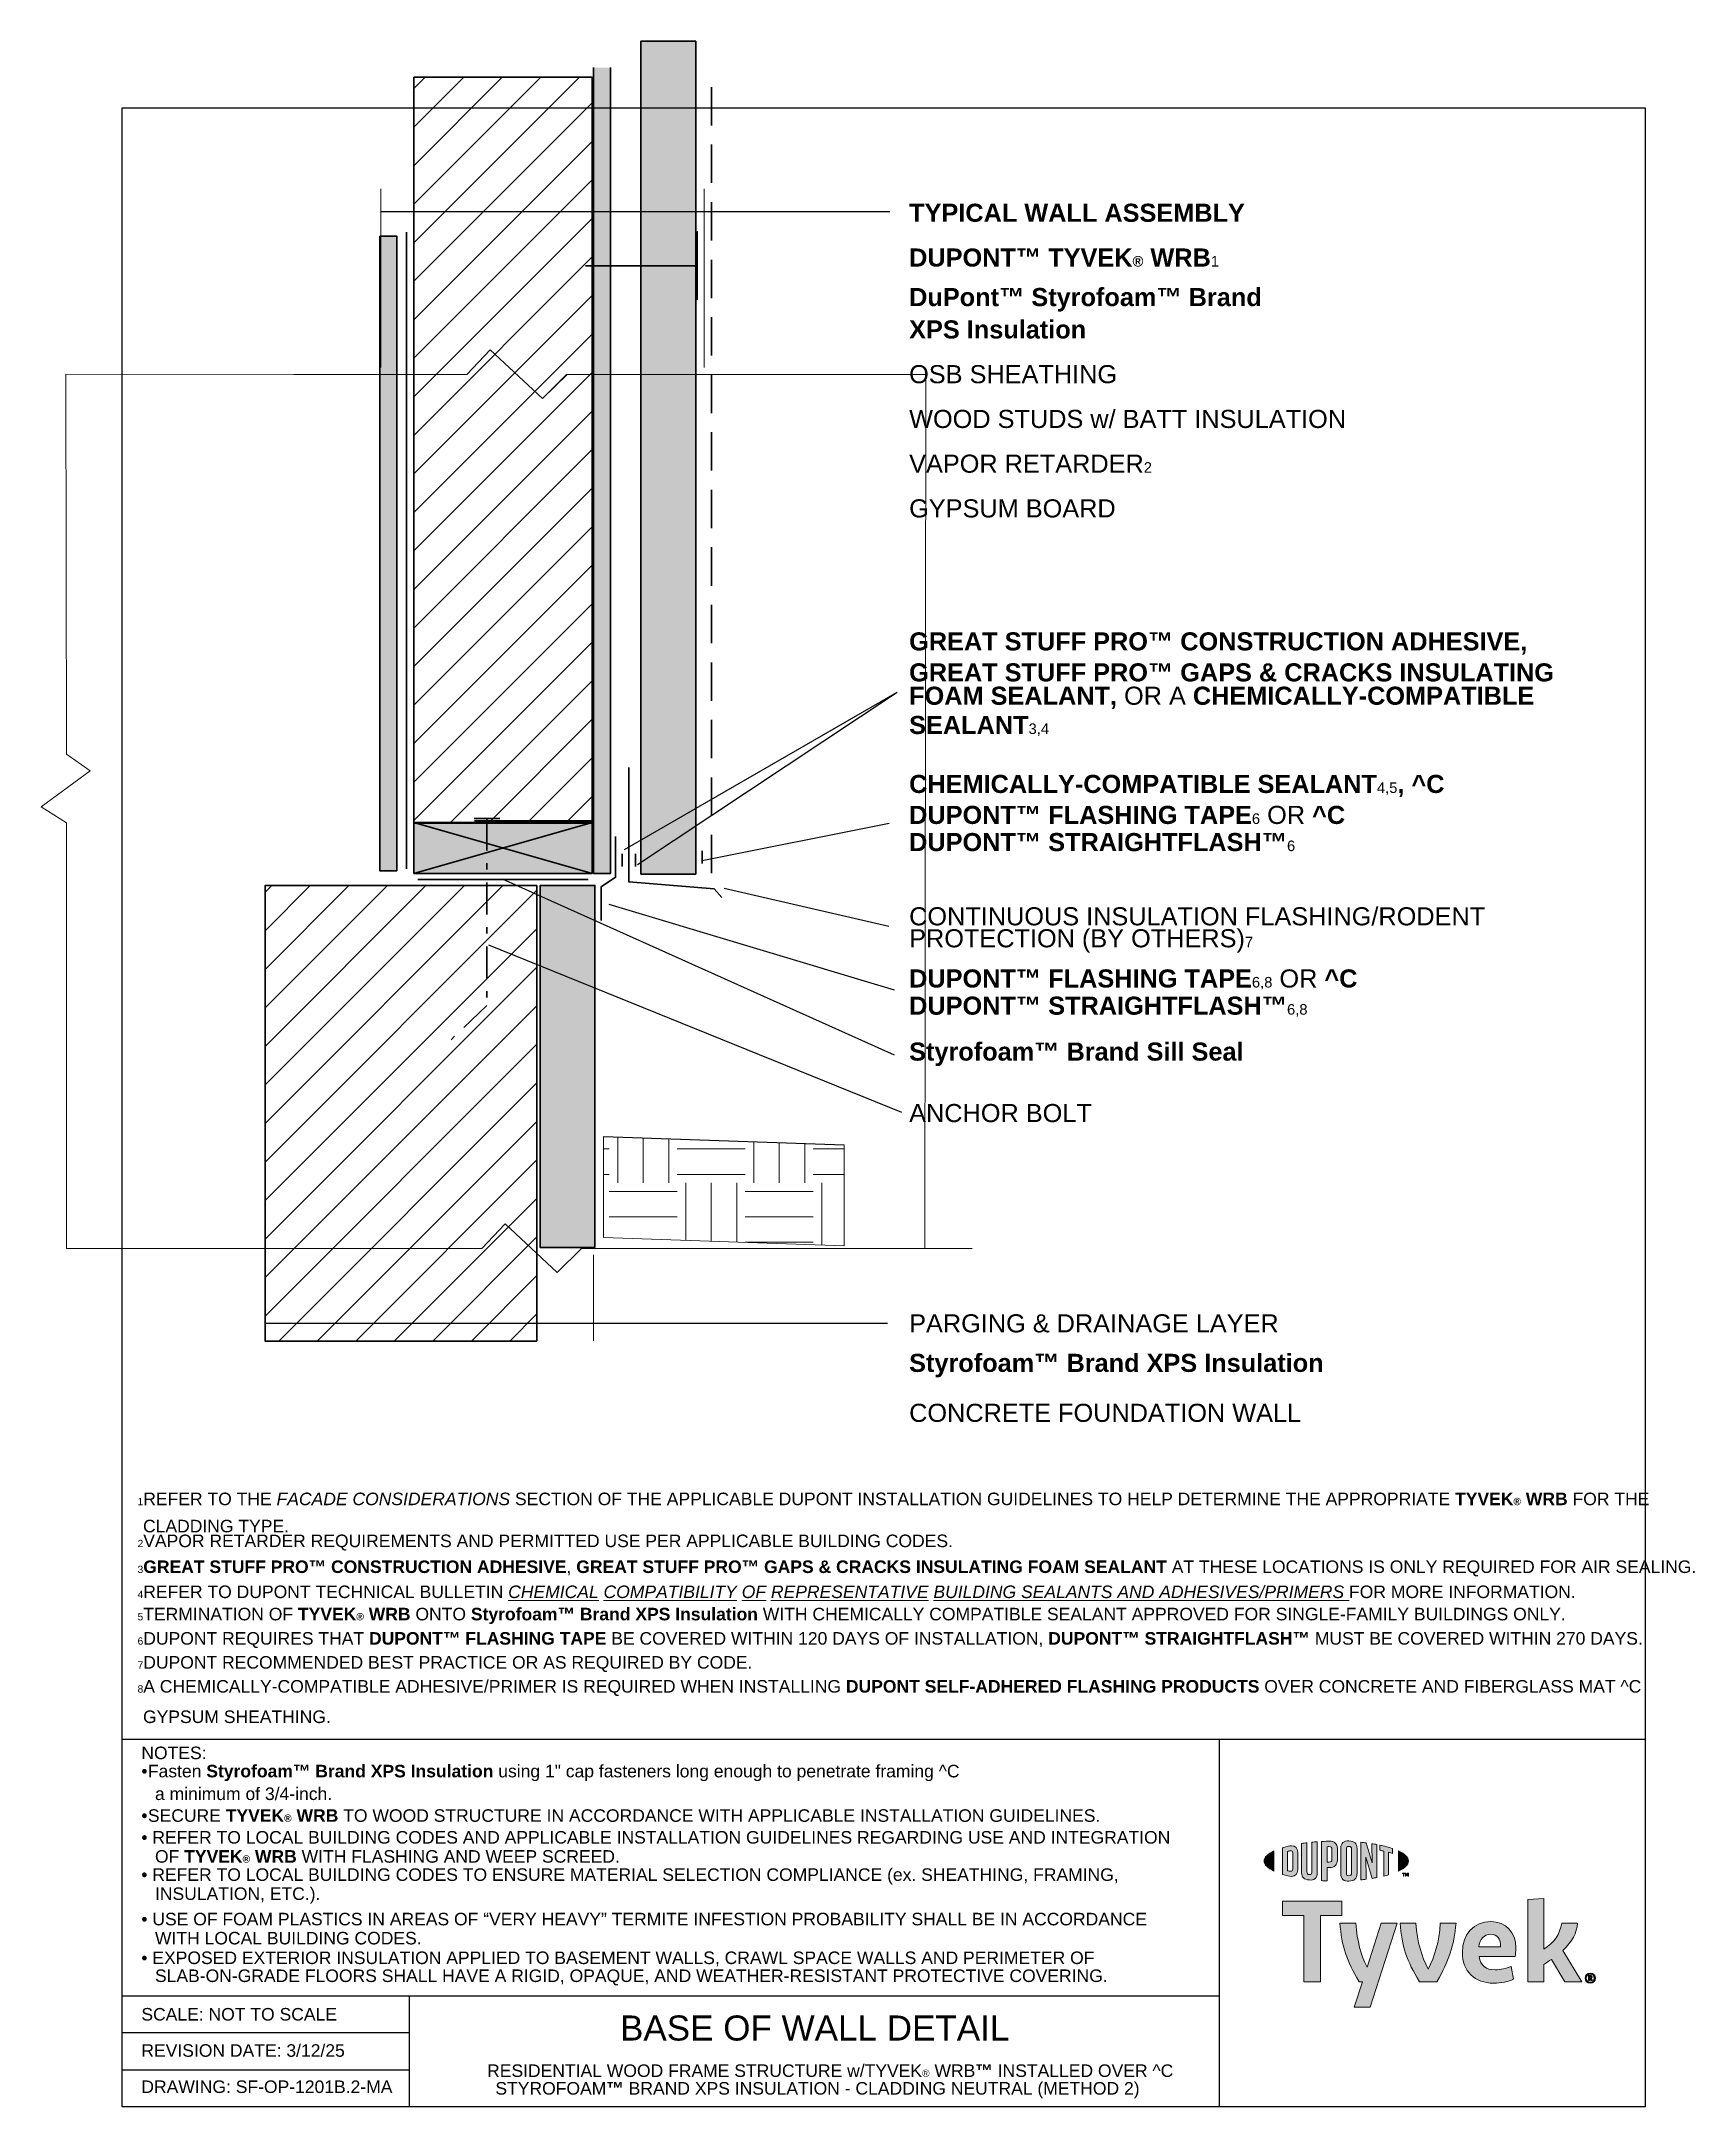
# Model space of a CAD drawing. Extents: x -3 to 604, y -763 to -5.
import ezdxf

# ---------------------------------------------------------------- set-up
doc = ezdxf.new("R2010")
doc.units = 0
doc.header["$MEASUREMENT"] = 0
doc.linetypes.add('AI-Linetype-0', pattern=[23.462049, 11.731025, -4.69241, 2.346205, -4.69241])
doc.linetypes.add('AI-Linetype-1', pattern=[21.115844, 14.077229, -7.038615])
for name, color, linetype, lineweight in [('background', 7, 'Continuous', 0), ('diagram', 7, 'Continuous', 0), ('lines and arrows', 7, 'Continuous', 0), ('text', 7, 'Continuous', 0)]:
    doc.layers.add(name, color=color, linetype=linetype, lineweight=lineweight)
pattern_1 = [(45, (0, 0), (-7.07107, 7.07107), [])]

# ---------------------------------------------------------------- blocks, each defined once
blk = doc.blocks.new('Block_1')
at = {"layer": 'background', "true_color": 0xe11b22, "transparency": 33554687}
h = blk.add_hatch(color=242, dxfattribs=at)
h.dxf.hatch_style = 2
edge = h.paths.add_edge_path()
edge.add_spline(control_points=[(456.13, -675.62), (456.13, -676.19), (455.78, -676.38), (455.38, -676.38), (455.06, -676.38), (454.57, -676.26), (454.17, -676.15), (454.17, -676.15), (454.17, -669.08), (454.17, -669.08), (454.57, -668.97), (455.06, -668.86), (455.38, -668.86), (455.78, -668.86), (456.13, -669.04), (456.13, -669.61), (456.13, -669.61), (456.13, -675.62), (456.13, -675.62)], knot_values=[0, 0, 0, 0, 1, 1, 1, 2, 2, 2, 3, 3, 3, 4, 4, 4, 5, 5, 5, 6, 6, 6, 6], degree=3, periodic=0)
edge = h.paths.add_edge_path()
edge.add_spline(control_points=[(455.64, -667.01), (455, -667.01), (454.08, -667.19), (452.41, -667.71), (452.41, -667.71), (452.41, -677.52), (452.41, -677.52), (453.88, -677.96), (455, -678.23), (455.64, -678.23), (457.12, -678.23), (457.95, -677.32), (457.95, -675.87), (457.95, -675.87), (457.95, -669.36), (457.95, -669.36), (457.95, -667.91), (457.12, -667.01), (455.64, -667.01)], knot_values=[0, 0, 0, 0, 1, 1, 1, 2, 2, 2, 3, 3, 3, 4, 4, 4, 5, 5, 5, 6, 6, 6, 6], degree=3, periodic=0)
h = blk.add_hatch(color=242, dxfattribs=at)
h.dxf.hatch_style = 2
edge = h.paths.add_edge_path()
edge.add_spline(control_points=[(463.1, -676.77), (463.1, -677.34), (462.91, -677.7), (462.2, -677.61), (461.5, -677.53), (461.32, -677.23), (461.32, -676.56), (461.32, -676.56), (461.32, -665.89), (461.32, -665.89), (460.85, -665.94), (459.82, -666.08), (459.38, -666.14), (459.38, -666.14), (459.38, -676.94), (459.38, -676.94), (459.38, -678.66), (460.22, -679.33), (462.2, -679.56), (464.01, -679.77), (465.12, -678.85), (465.12, -676.94), (465.12, -676.94), (465.12, -665.53), (465.12, -665.53), (464.74, -665.55), (463.5, -665.66), (463.1, -665.7), (463.1, -665.7), (463.1, -676.77), (463.1, -676.77)], knot_values=[0, 0, 0, 0, 1, 1, 1, 2, 2, 2, 3, 3, 3, 4, 4, 4, 5, 5, 5, 6, 6, 6, 7, 7, 7, 8, 8, 8, 9, 9, 9, 10, 10, 10, 10], degree=3, periodic=0)
h = blk.add_hatch(color=242, dxfattribs=at)
h.dxf.hatch_style = 2
edge = h.paths.add_edge_path()
edge.add_spline(control_points=[(470.46, -672.08), (470.46, -672.7), (470.24, -673.01), (469.42, -673.01), (469.42, -673.01), (468.72, -673.01), (468.72, -673.01), (468.72, -673.01), (468.72, -667.35), (468.72, -667.35), (469.03, -667.33), (469.2, -667.33), (469.39, -667.33), (470.27, -667.33), (470.46, -667.66), (470.46, -668.29), (470.46, -668.29), (470.46, -672.08), (470.46, -672.08)], knot_values=[0, 0, 0, 0, 1, 1, 1, 2, 2, 2, 3, 3, 3, 4, 4, 4, 5, 5, 5, 6, 6, 6, 6], degree=3, periodic=0)
edge = h.paths.add_edge_path()
edge.add_spline(control_points=[(469.51, -665.32), (469.15, -665.32), (467.87, -665.36), (466.7, -665.43), (466.7, -665.43), (466.7, -679.8), (466.7, -679.8), (467.1, -679.82), (468.15, -679.88), (468.72, -679.89), (468.72, -679.89), (468.72, -675.01), (468.72, -675.01), (468.72, -675.01), (469.51, -675.01), (469.51, -675.01), (471.62, -675), (472.5, -674.06), (472.5, -672.23), (472.5, -672.23), (472.5, -668), (472.5, -668), (472.5, -666.21), (471.51, -665.32), (469.51, -665.32)], knot_values=[0, 0, 0, 0, 1, 1, 1, 2, 2, 2, 3, 3, 3, 4, 4, 4, 5, 5, 5, 6, 6, 6, 7, 7, 7, 8, 8, 8, 8], degree=3, periodic=0)
h = blk.add_hatch(color=242, dxfattribs=at)
h.dxf.hatch_style = 2
edge = h.paths.add_edge_path()
edge.add_spline(control_points=[(477.67, -677.1), (477.67, -677.66), (477.48, -677.96), (476.77, -677.98), (476.03, -678), (475.83, -677.68), (475.83, -677.1), (475.83, -677.1), (475.83, -668.14), (475.83, -668.14), (475.83, -667.55), (476.03, -667.23), (476.77, -667.25), (477.48, -667.27), (477.67, -667.57), (477.67, -668.14), (477.67, -668.14), (477.67, -677.1), (477.67, -677.1)], knot_values=[0, 0, 0, 0, 1, 1, 1, 2, 2, 2, 3, 3, 3, 4, 4, 4, 5, 5, 5, 6, 6, 6, 6], degree=3, periodic=0)
edge = h.paths.add_edge_path()
edge.add_spline(control_points=[(476.77, -665.24), (474.89, -665.15), (473.78, -665.98), (473.78, -667.87), (473.78, -667.87), (473.78, -677.26), (473.78, -677.26), (473.78, -679.26), (474.79, -680.08), (476.77, -680), (478.7, -679.91), (479.71, -679.18), (479.71, -677.05), (479.71, -677.05), (479.71, -668.08), (479.71, -668.08), (479.71, -666.06), (478.8, -665.34), (476.77, -665.24)], knot_values=[0, 0, 0, 0, 1, 1, 1, 2, 2, 2, 3, 3, 3, 4, 4, 4, 5, 5, 5, 6, 6, 6, 6], degree=3, periodic=0)
h = blk.add_hatch(color=242, dxfattribs=at)
h.dxf.hatch_style = 2
edge = h.paths.add_edge_path()
edge.add_spline(control_points=[(485.31, -673.24), (485.31, -673.24), (483.07, -665.94), (483.07, -665.94), (482.46, -665.86), (481.73, -665.78), (481.16, -665.72), (481.16, -665.72), (481.16, -679.51), (481.16, -679.51), (481.56, -679.47), (482.57, -679.36), (483.1, -679.29), (483.1, -679.29), (482.94, -671.17), (482.94, -671.17), (482.94, -671.17), (485.31, -678.97), (485.31, -678.97), (485.81, -678.89), (486.55, -678.76), (487.03, -678.67), (487.03, -678.67), (487.03, -666.56), (487.03, -666.56), (486.53, -666.46), (485.61, -666.3), (485.17, -666.24), (485.17, -666.24), (485.31, -673.24), (485.31, -673.24)], knot_values=[0, 0, 0, 0, 1, 1, 1, 2, 2, 2, 3, 3, 3, 4, 4, 4, 5, 5, 5, 6, 6, 6, 7, 7, 7, 8, 8, 8, 9, 9, 9, 10, 10, 10, 10], degree=3, periodic=0)
h = blk.add_hatch(color=242, dxfattribs=at)
h.dxf.hatch_style = 2
edge = h.paths.add_edge_path()
edge.add_spline(control_points=[(488.03, -668.68), (488.53, -668.77), (489.02, -668.87), (489.5, -668.97), (489.5, -668.97), (489.5, -678.14), (489.5, -678.14), (489.94, -678.03), (490.76, -677.82), (491.31, -677.66), (491.31, -677.66), (491.31, -669.4), (491.31, -669.4), (491.83, -669.54), (492.33, -669.68), (492.78, -669.81), (492.78, -669.81), (492.78, -668.04), (492.78, -668.04), (491.35, -667.54), (489.82, -667.13), (488.03, -666.76), (488.03, -666.76), (488.03, -668.68), (488.03, -668.68)], knot_values=[0, 0, 0, 0, 1, 1, 1, 2, 2, 2, 3, 3, 3, 4, 4, 4, 5, 5, 5, 6, 6, 6, 7, 7, 7, 8, 8, 8, 8], degree=3, periodic=0)
h = blk.add_hatch(color=242, dxfattribs=at)
h.dxf.hatch_style = 2
edge = h.paths.add_edge_path()
edge.add_spline(control_points=[(445.62, -672.59), (445.62, -673.95), (446.93, -675.22), (449.23, -676.31), (449.23, -676.31), (449.23, -668.91), (449.23, -668.91), (446.93, -669.99), (445.62, -671.25), (445.62, -672.59)], knot_values=[0, 0, 0, 0, 1, 1, 1, 2, 2, 2, 3, 3, 3, 3], degree=3, periodic=0)
h = blk.add_hatch(color=242, dxfattribs=at)
h.dxf.hatch_style = 2
edge = h.paths.add_edge_path()
edge.add_spline(control_points=[(498.56, -672.59), (498.56, -673.95), (497.25, -675.22), (494.95, -676.31), (494.95, -676.31), (494.95, -668.91), (494.95, -668.91), (497.25, -669.99), (498.56, -671.25), (498.56, -672.59)], knot_values=[0, 0, 0, 0, 1, 1, 1, 2, 2, 2, 3, 3, 3, 3], degree=3, periodic=0)
h = blk.add_hatch(color=242, dxfattribs=at)
h.dxf.hatch_style = 2
edge = h.paths.add_edge_path()
edge.add_spline(control_points=[(497.49, -677.05), (497.49, -677.05), (497.71, -677.05), (497.71, -677.05), (497.71, -677.05), (498.03, -677.55), (498.03, -677.55), (498.03, -677.55), (498.35, -677.05), (498.35, -677.05), (498.35, -677.05), (498.56, -677.05), (498.56, -677.05), (498.56, -677.05), (498.56, -678.12), (498.56, -678.12), (498.56, -678.12), (498.37, -678.12), (498.37, -678.12), (498.37, -678.12), (498.37, -677.36), (498.37, -677.36), (498.37, -677.36), (498.04, -677.87), (498.04, -677.87), (498.04, -677.87), (498.02, -677.87), (498.02, -677.87), (498.02, -677.87), (497.69, -677.36), (497.69, -677.36), (497.69, -677.36), (497.69, -678.12), (497.69, -678.12), (497.69, -678.12), (497.49, -678.12), (497.49, -678.12), (497.49, -678.12), (497.49, -677.05), (497.49, -677.05)], knot_values=[0, 0, 0, 0, 1, 1, 1, 2, 2, 2, 3, 3, 3, 4, 4, 4, 5, 5, 5, 6, 6, 6, 7, 7, 7, 8, 8, 8, 9, 9, 9, 10, 10, 10, 11, 11, 11, 12, 12, 12, 13, 13, 13, 13], degree=3, periodic=0)
edge = h.paths.add_edge_path()
edge.add_spline(control_points=[(496.73, -677.24), (496.73, -677.24), (496.4, -677.24), (496.4, -677.24), (496.4, -677.24), (496.4, -677.05), (496.4, -677.05), (496.4, -677.05), (497.26, -677.05), (497.26, -677.05), (497.26, -677.05), (497.26, -677.24), (497.26, -677.24), (497.26, -677.24), (496.93, -677.24), (496.93, -677.24), (496.93, -677.24), (496.93, -678.12), (496.93, -678.12), (496.93, -678.12), (496.73, -678.12), (496.73, -678.12), (496.73, -678.12), (496.73, -677.24), (496.73, -677.24)], knot_values=[0, 0, 0, 0, 1, 1, 1, 2, 2, 2, 3, 3, 3, 4, 4, 4, 5, 5, 5, 6, 6, 6, 7, 7, 7, 8, 8, 8, 8], degree=3, periodic=0)
at = {"layer": 'background'}
for points, knots in [([(455.64, -667.01), (455, -667.01), (454.08, -667.19), (452.41, -667.71), (452.41, -667.71), (452.41, -677.52), (452.41, -677.52), (453.88, -677.96), (455, -678.23), (455.64, -678.23), (457.12, -678.23), (457.95, -677.32), (457.95, -675.87), (457.95, -675.87), (457.95, -669.36), (457.95, -669.36), (457.95, -667.91), (457.12, -667.01), (455.64, -667.01)], [0, 0, 0, 0, 1, 1, 1, 2, 2, 2, 3, 3, 3, 4, 4, 4, 5, 5, 5, 6, 6, 6, 6]), ([(463.1, -676.77), (463.1, -677.34), (462.91, -677.7), (462.2, -677.61), (461.5, -677.53), (461.32, -677.23), (461.32, -676.56), (461.32, -676.56), (461.32, -665.89), (461.32, -665.89), (460.85, -665.94), (459.82, -666.08), (459.38, -666.14), (459.38, -666.14), (459.38, -676.94), (459.38, -676.94), (459.38, -678.66), (460.22, -679.33), (462.2, -679.56), (464.01, -679.77), (465.12, -678.85), (465.12, -676.94), (465.12, -676.94), (465.12, -665.53), (465.12, -665.53), (464.74, -665.55), (463.5, -665.66), (463.1, -665.7), (463.1, -665.7), (463.1, -676.77), (463.1, -676.77)], [0, 0, 0, 0, 1, 1, 1, 2, 2, 2, 3, 3, 3, 4, 4, 4, 5, 5, 5, 6, 6, 6, 7, 7, 7, 8, 8, 8, 9, 9, 9, 10, 10, 10, 10]), ([(469.51, -665.32), (469.15, -665.32), (467.87, -665.36), (466.7, -665.43), (466.7, -665.43), (466.7, -679.8), (466.7, -679.8), (467.1, -679.82), (468.15, -679.88), (468.72, -679.89), (468.72, -679.89), (468.72, -675.01), (468.72, -675.01), (468.72, -675.01), (469.51, -675.01), (469.51, -675.01), (471.62, -675), (472.5, -674.06), (472.5, -672.23), (472.5, -672.23), (472.5, -668), (472.5, -668), (472.5, -666.21), (471.51, -665.32), (469.51, -665.32)], [0, 0, 0, 0, 1, 1, 1, 2, 2, 2, 3, 3, 3, 4, 4, 4, 5, 5, 5, 6, 6, 6, 7, 7, 7, 8, 8, 8, 8]), ([(476.77, -665.24), (474.89, -665.15), (473.78, -665.98), (473.78, -667.87), (473.78, -667.87), (473.78, -677.26), (473.78, -677.26), (473.78, -679.26), (474.79, -680.08), (476.77, -680), (478.7, -679.91), (479.71, -679.18), (479.71, -677.05), (479.71, -677.05), (479.71, -668.08), (479.71, -668.08), (479.71, -666.06), (478.8, -665.34), (476.77, -665.24)], [0, 0, 0, 0, 1, 1, 1, 2, 2, 2, 3, 3, 3, 4, 4, 4, 5, 5, 5, 6, 6, 6, 6]), ([(485.31, -673.24), (485.31, -673.24), (483.07, -665.94), (483.07, -665.94), (482.46, -665.86), (481.73, -665.78), (481.16, -665.72), (481.16, -665.72), (481.16, -679.51), (481.16, -679.51), (481.56, -679.47), (482.57, -679.36), (483.1, -679.29), (483.1, -679.29), (482.94, -671.17), (482.94, -671.17), (482.94, -671.17), (485.31, -678.97), (485.31, -678.97), (485.81, -678.89), (486.55, -678.76), (487.03, -678.67), (487.03, -678.67), (487.03, -666.56), (487.03, -666.56), (486.53, -666.46), (485.61, -666.3), (485.17, -666.24), (485.17, -666.24), (485.31, -673.24), (485.31, -673.24)], [0, 0, 0, 0, 1, 1, 1, 2, 2, 2, 3, 3, 3, 4, 4, 4, 5, 5, 5, 6, 6, 6, 7, 7, 7, 8, 8, 8, 9, 9, 9, 10, 10, 10, 10]), ([(488.03, -668.68), (488.53, -668.77), (489.02, -668.87), (489.5, -668.97), (489.5, -668.97), (489.5, -678.14), (489.5, -678.14), (489.94, -678.03), (490.76, -677.82), (491.31, -677.66), (491.31, -677.66), (491.31, -669.4), (491.31, -669.4), (491.83, -669.54), (492.33, -669.68), (492.78, -669.81), (492.78, -669.81), (492.78, -668.04), (492.78, -668.04), (491.35, -667.54), (489.82, -667.13), (488.03, -666.76), (488.03, -666.76), (488.03, -668.68), (488.03, -668.68)], [0, 0, 0, 0, 1, 1, 1, 2, 2, 2, 3, 3, 3, 4, 4, 4, 5, 5, 5, 6, 6, 6, 7, 7, 7, 8, 8, 8, 8]), ([(445.62, -672.59), (445.62, -673.95), (446.93, -675.22), (449.23, -676.31), (449.23, -676.31), (449.23, -668.91), (449.23, -668.91), (446.93, -669.99), (445.62, -671.25), (445.62, -672.59)], [0, 0, 0, 0, 1, 1, 1, 2, 2, 2, 3, 3, 3, 3]), ([(456.13, -675.62), (456.13, -676.19), (455.78, -676.38), (455.38, -676.38), (455.06, -676.38), (454.57, -676.26), (454.17, -676.15), (454.17, -676.15), (454.17, -669.08), (454.17, -669.08), (454.57, -668.97), (455.06, -668.86), (455.38, -668.86), (455.78, -668.86), (456.13, -669.04), (456.13, -669.61), (456.13, -669.61), (456.13, -675.62), (456.13, -675.62)], [0, 0, 0, 0, 1, 1, 1, 2, 2, 2, 3, 3, 3, 4, 4, 4, 5, 5, 5, 6, 6, 6, 6]), ([(470.46, -672.08), (470.46, -672.7), (470.24, -673.01), (469.42, -673.01), (469.42, -673.01), (468.72, -673.01), (468.72, -673.01), (468.72, -673.01), (468.72, -667.35), (468.72, -667.35), (469.03, -667.33), (469.2, -667.33), (469.39, -667.33), (470.27, -667.33), (470.46, -667.66), (470.46, -668.29), (470.46, -668.29), (470.46, -672.08), (470.46, -672.08)], [0, 0, 0, 0, 1, 1, 1, 2, 2, 2, 3, 3, 3, 4, 4, 4, 5, 5, 5, 6, 6, 6, 6]), ([(477.67, -677.1), (477.67, -677.66), (477.48, -677.96), (476.77, -677.98), (476.03, -678), (475.83, -677.68), (475.83, -677.1), (475.83, -677.1), (475.83, -668.14), (475.83, -668.14), (475.83, -667.55), (476.03, -667.23), (476.77, -667.25), (477.48, -667.27), (477.67, -667.57), (477.67, -668.14), (477.67, -668.14), (477.67, -677.1), (477.67, -677.1)], [0, 0, 0, 0, 1, 1, 1, 2, 2, 2, 3, 3, 3, 4, 4, 4, 5, 5, 5, 6, 6, 6, 6]), ([(498.56, -672.59), (498.56, -673.95), (497.25, -675.22), (494.95, -676.31), (494.95, -676.31), (494.95, -668.91), (494.95, -668.91), (497.25, -669.99), (498.56, -671.25), (498.56, -672.59)], [0, 0, 0, 0, 1, 1, 1, 2, 2, 2, 3, 3, 3, 3]), ([(496.73, -677.24), (496.73, -677.24), (496.4, -677.24), (496.4, -677.24), (496.4, -677.24), (496.4, -677.05), (496.4, -677.05), (496.4, -677.05), (497.26, -677.05), (497.26, -677.05), (497.26, -677.05), (497.26, -677.24), (497.26, -677.24), (497.26, -677.24), (496.93, -677.24), (496.93, -677.24), (496.93, -677.24), (496.93, -678.12), (496.93, -678.12), (496.93, -678.12), (496.73, -678.12), (496.73, -678.12), (496.73, -678.12), (496.73, -677.24), (496.73, -677.24)], [0, 0, 0, 0, 1, 1, 1, 2, 2, 2, 3, 3, 3, 4, 4, 4, 5, 5, 5, 6, 6, 6, 7, 7, 7, 8, 8, 8, 8]), ([(497.49, -677.05), (497.49, -677.05), (497.71, -677.05), (497.71, -677.05), (497.71, -677.05), (498.03, -677.55), (498.03, -677.55), (498.03, -677.55), (498.35, -677.05), (498.35, -677.05), (498.35, -677.05), (498.56, -677.05), (498.56, -677.05), (498.56, -677.05), (498.56, -678.12), (498.56, -678.12), (498.56, -678.12), (498.37, -678.12), (498.37, -678.12), (498.37, -678.12), (498.37, -677.36), (498.37, -677.36), (498.37, -677.36), (498.04, -677.87), (498.04, -677.87), (498.04, -677.87), (498.02, -677.87), (498.02, -677.87), (498.02, -677.87), (497.69, -677.36), (497.69, -677.36), (497.69, -677.36), (497.69, -678.12), (497.69, -678.12), (497.69, -678.12), (497.49, -678.12), (497.49, -678.12), (497.49, -678.12), (497.49, -677.05), (497.49, -677.05)], [0, 0, 0, 0, 1, 1, 1, 2, 2, 2, 3, 3, 3, 4, 4, 4, 5, 5, 5, 6, 6, 6, 7, 7, 7, 8, 8, 8, 9, 9, 9, 10, 10, 10, 11, 11, 11, 12, 12, 12, 13, 13, 13, 13])]:
    blk.add_open_spline(points, degree=3, knots=knots, dxfattribs=at)
blk = doc.blocks.new('Block_5')
at = {"layer": 'background', "true_color": 0x17477e, "transparency": 33554687}
h = blk.add_hatch(color=156, dxfattribs=at)
h.dxf.hatch_style = 2
h.paths.add_polyline_path([(474.14, -687.39), (452.41, -687.39), (452.41, -692.54), (460.25, -692.54), (460.25, -716.93), (466.29, -716.93), (466.29, -692.54), (474.14, -692.54)])
h = blk.add_hatch(color=156, dxfattribs=at)
h.dxf.hatch_style = 2
edge = h.paths.add_edge_path()
edge.add_spline(control_points=[(555.25, -705.41), (555.25, -705.41), (562.26, -716.93), (562.26, -716.93), (562.26, -716.93), (555.93, -716.93), (555.93, -716.93), (555.93, -716.93), (551.08, -708.7), (551.08, -708.7), (550.19, -709.33), (549.26, -709.97), (548.25, -710.6), (548.25, -710.6), (548.25, -716.93), (548.25, -716.93), (548.25, -716.93), (542.42, -716.93), (542.42, -716.93), (542.42, -716.93), (542.42, -686.67), (542.42, -686.67), (542.42, -686.67), (548.25, -686.37), (548.25, -686.37), (548.25, -686.37), (548.25, -704.99), (548.25, -704.99), (552.21, -702.41), (554.16, -699.46), (554.83, -695.36), (554.83, -695.36), (560.61, -695.36), (560.61, -695.36), (560.49, -698.99), (558.63, -702.24), (555.25, -705.41)], knot_values=[0, 0, 0, 0, 1, 1, 1, 2, 2, 2, 3, 3, 3, 4, 4, 4, 5, 5, 5, 6, 6, 6, 7, 7, 7, 8, 8, 8, 9, 9, 9, 10, 10, 10, 11, 11, 11, 12, 12, 12, 12], degree=3, periodic=0)
h = blk.add_hatch(color=156, dxfattribs=at)
h.dxf.hatch_style = 2
edge = h.paths.add_edge_path()
edge.add_spline(control_points=[(510.27, -695.36), (509.89, -702.58), (508.28, -707.48), (505.79, -712.24), (503.39, -707.48), (501.83, -702.58), (501.36, -695.36), (501.36, -695.36), (495.5, -695.36), (495.5, -695.36), (496.13, -703.85), (498.03, -709.29), (502.59, -716.93), (502.59, -716.93), (509.04, -716.93), (509.04, -716.93), (513.43, -709.29), (515.25, -703.85), (516.09, -695.36), (516.09, -695.36), (510.27, -695.36), (510.27, -695.36)], knot_values=[0, 0, 0, 0, 1, 1, 1, 2, 2, 2, 3, 3, 3, 4, 4, 4, 5, 5, 5, 6, 6, 6, 7, 7, 7, 7], degree=3, periodic=0)
h = blk.add_hatch(color=156, dxfattribs=at)
h.dxf.hatch_style = 2
edge = h.paths.add_edge_path()
edge.add_spline(control_points=[(524.4, -704.1), (524.4, -704.1), (532.42, -704.1), (532.42, -704.1), (532.42, -704.1), (532.42, -703.59), (532.42, -703.59), (532.42, -701.23), (531.16, -699.5), (528.83, -699.5), (526.39, -699.5), (524.78, -701.23), (524.4, -704.1)], knot_values=[0, 0, 0, 0, 1, 1, 1, 2, 2, 2, 3, 3, 3, 4, 4, 4, 4], degree=3, periodic=0)
edge = h.paths.add_edge_path()
edge.add_spline(control_points=[(537.19, -716), (535.33, -716.85), (532.59, -717.44), (529.81, -717.44), (523.01, -717.44), (518.37, -713.13), (518.37, -706.13), (518.37, -699.42), (522.63, -694.86), (528.83, -694.86), (534.36, -694.86), (537.99, -698.78), (537.99, -704.44), (537.99, -705.7), (537.91, -706.8), (537.82, -707.64), (537.82, -707.64), (524.49, -707.64), (524.49, -707.64), (525.04, -711.02), (527.02, -712.54), (530.4, -712.54), (532.46, -712.54), (534.45, -712.08), (536.26, -711.32), (536.26, -711.32), (537.19, -716), (537.19, -716)], knot_values=[0, 0, 0, 0, 1, 1, 1, 2, 2, 2, 3, 3, 3, 4, 4, 4, 5, 5, 5, 6, 6, 6, 7, 7, 7, 8, 8, 8, 9, 9, 9, 9], degree=3, periodic=0)
at = {"layer": 'background'}
blk.add_lwpolyline([(474.14, -687.39), (452.41, -687.39), (452.41, -692.54), (460.25, -692.54), (460.25, -716.93), (466.29, -716.93), (466.29, -692.54), (474.14, -692.54)], close=True, dxfattribs=at)
for points, knots in [([(555.25, -705.41), (555.25, -705.41), (562.26, -716.93), (562.26, -716.93), (562.26, -716.93), (555.93, -716.93), (555.93, -716.93), (555.93, -716.93), (551.08, -708.7), (551.08, -708.7), (550.19, -709.33), (549.26, -709.97), (548.25, -710.6), (548.25, -710.6), (548.25, -716.93), (548.25, -716.93), (548.25, -716.93), (542.42, -716.93), (542.42, -716.93), (542.42, -716.93), (542.42, -686.67), (542.42, -686.67), (542.42, -686.67), (548.25, -686.37), (548.25, -686.37), (548.25, -686.37), (548.25, -704.99), (548.25, -704.99), (552.21, -702.41), (554.16, -699.46), (554.83, -695.36), (554.83, -695.36), (560.61, -695.36), (560.61, -695.36), (560.49, -698.99), (558.63, -702.24), (555.25, -705.41)], [0, 0, 0, 0, 1, 1, 1, 2, 2, 2, 3, 3, 3, 4, 4, 4, 5, 5, 5, 6, 6, 6, 7, 7, 7, 8, 8, 8, 9, 9, 9, 10, 10, 10, 11, 11, 11, 12, 12, 12, 12]), ([(510.27, -695.36), (509.89, -702.58), (508.28, -707.48), (505.79, -712.24), (503.39, -707.48), (501.83, -702.58), (501.36, -695.36), (501.36, -695.36), (495.5, -695.36), (495.5, -695.36), (496.13, -703.85), (498.03, -709.29), (502.59, -716.93), (502.59, -716.93), (509.04, -716.93), (509.04, -716.93), (513.43, -709.29), (515.25, -703.85), (516.09, -695.36), (516.09, -695.36), (510.27, -695.36), (510.27, -695.36)], [0, 0, 0, 0, 1, 1, 1, 2, 2, 2, 3, 3, 3, 4, 4, 4, 5, 5, 5, 6, 6, 6, 7, 7, 7, 7]), ([(537.19, -716), (535.33, -716.85), (532.59, -717.44), (529.81, -717.44), (523.01, -717.44), (518.37, -713.13), (518.37, -706.13), (518.37, -699.42), (522.63, -694.86), (528.83, -694.86), (534.36, -694.86), (537.99, -698.78), (537.99, -704.44), (537.99, -705.7), (537.91, -706.8), (537.82, -707.64), (537.82, -707.64), (524.49, -707.64), (524.49, -707.64), (525.04, -711.02), (527.02, -712.54), (530.4, -712.54), (532.46, -712.54), (534.45, -712.08), (536.26, -711.32), (536.26, -711.32), (537.19, -716), (537.19, -716)], [0, 0, 0, 0, 1, 1, 1, 2, 2, 2, 3, 3, 3, 4, 4, 4, 5, 5, 5, 6, 6, 6, 7, 7, 7, 8, 8, 8, 9, 9, 9, 9]), ([(524.4, -704.1), (524.4, -704.1), (532.42, -704.1), (532.42, -704.1), (532.42, -704.1), (532.42, -703.59), (532.42, -703.59), (532.42, -701.23), (531.16, -699.5), (528.83, -699.5), (526.39, -699.5), (524.78, -701.23), (524.4, -704.1)], [0, 0, 0, 0, 1, 1, 1, 2, 2, 2, 3, 3, 3, 4, 4, 4, 4])]:
    blk.add_open_spline(points, degree=3, knots=knots, dxfattribs=at)
blk = doc.blocks.new('Block_4')
at = {"layer": 'background', "true_color": 0x17477e, "transparency": 33554687}
h = blk.add_hatch(color=156, dxfattribs=at)
h.dxf.hatch_style = 2
edge = h.paths.add_edge_path()
edge.add_spline(control_points=[(488.64, -695.36), (488.64, -695.36), (483.41, -711.6), (483.41, -711.6), (481.19, -707.03), (479.74, -702.25), (479.3, -695.36), (479.3, -695.36), (473.43, -695.36), (473.43, -695.36), (474.07, -703.85), (475.97, -709.29), (480.52, -716.93), (480.52, -716.93), (481.7, -716.93), (481.7, -716.93), (481.7, -716.93), (478.71, -726.21), (478.71, -726.21), (478.71, -726.21), (484.53, -726.21), (484.53, -726.21), (484.53, -726.21), (494.46, -695.36), (494.46, -695.36), (494.46, -695.36), (488.64, -695.36), (488.64, -695.36)], knot_values=[0, 0, 0, 0, 1, 1, 1, 2, 2, 2, 3, 3, 3, 4, 4, 4, 5, 5, 5, 6, 6, 6, 7, 7, 7, 8, 8, 8, 9, 9, 9, 9], degree=3, periodic=0)
at = {"layer": 'background'}
blk.add_open_spline([(488.64, -695.36), (488.64, -695.36), (483.41, -711.6), (483.41, -711.6), (481.19, -707.03), (479.74, -702.25), (479.3, -695.36), (479.3, -695.36), (473.43, -695.36), (473.43, -695.36), (474.07, -703.85), (475.97, -709.29), (480.52, -716.93), (480.52, -716.93), (481.7, -716.93), (481.7, -716.93), (481.7, -716.93), (478.71, -726.21), (478.71, -726.21), (478.71, -726.21), (484.53, -726.21), (484.53, -726.21), (484.53, -726.21), (494.46, -695.36), (494.46, -695.36), (494.46, -695.36), (488.64, -695.36), (488.64, -695.36)], degree=3, knots=[0, 0, 0, 0, 1, 1, 1, 2, 2, 2, 3, 3, 3, 4, 4, 4, 5, 5, 5, 6, 6, 6, 7, 7, 7, 8, 8, 8, 9, 9, 9, 9], dxfattribs=at)
blk.add_blockref('Block_5', (0, 0), dxfattribs=at)
blk = doc.blocks.new('Block_6')
at = {"layer": 'background', "true_color": 0x17477e, "transparency": 33554687}
h = blk.add_hatch(color=156, dxfattribs=at)
h.dxf.hatch_style = 2
edge = h.paths.add_edge_path()
edge.add_spline(control_points=[(565.05, -714.94), (565.05, -714.94), (565.05, -715.49), (565.05, -715.49), (565.05, -715.49), (565.29, -715.49), (565.29, -715.49), (565.53, -715.49), (565.65, -715.43), (565.65, -715.22), (565.65, -715.01), (565.53, -714.94), (565.29, -714.94), (565.29, -714.94), (565.05, -714.94), (565.05, -714.94)], knot_values=[0, 0, 0, 0, 1, 1, 1, 2, 2, 2, 3, 3, 3, 4, 4, 4, 5, 5, 5, 5], degree=3, periodic=0)
edge = h.paths.add_edge_path()
edge.add_spline(control_points=[(564.64, -714.59), (564.64, -714.59), (565.29, -714.59), (565.29, -714.59), (565.8, -714.59), (566.05, -714.83), (566.05, -715.22), (566.05, -715.49), (565.93, -715.68), (565.68, -715.77), (565.81, -716.02), (565.97, -716.25), (566.18, -716.5), (566.18, -716.5), (565.69, -716.5), (565.69, -716.5), (565.51, -716.27), (565.38, -716.06), (565.27, -715.84), (565.27, -715.84), (565.05, -715.84), (565.05, -715.84), (565.05, -715.84), (565.05, -716.5), (565.05, -716.5), (565.05, -716.5), (564.64, -716.5), (564.64, -716.5), (564.64, -716.5), (564.64, -714.59), (564.64, -714.59)], knot_values=[0, 0, 0, 0, 1, 1, 1, 2, 2, 2, 3, 3, 3, 4, 4, 4, 5, 5, 5, 6, 6, 6, 7, 7, 7, 8, 8, 8, 9, 9, 9, 10, 10, 10, 10], degree=3, periodic=0)
edge = h.paths.add_edge_path()
edge.add_spline(control_points=[(565.32, -714.1), (564.4, -714.1), (563.88, -714.63), (563.88, -715.58), (563.88, -716.54), (564.4, -717.06), (565.32, -717.06), (566.23, -717.06), (566.76, -716.54), (566.76, -715.58), (566.76, -714.63), (566.23, -714.1), (565.32, -714.1)], knot_values=[0, 0, 0, 0, 1, 1, 1, 2, 2, 2, 3, 3, 3, 4, 4, 4, 4], degree=3, periodic=0)
edge = h.paths.add_edge_path()
edge.add_spline(control_points=[(565.32, -713.72), (566.45, -713.72), (567.2, -714.44), (567.2, -715.58), (567.2, -716.72), (566.44, -717.43), (565.32, -717.43), (564.17, -717.43), (563.44, -716.72), (563.44, -715.58), (563.44, -714.44), (564.18, -713.72), (565.32, -713.72)], knot_values=[0, 0, 0, 0, 1, 1, 1, 2, 2, 2, 3, 3, 3, 4, 4, 4, 4], degree=3, periodic=0)
at = {"layer": 'background'}
for points, knots in [([(565.32, -713.72), (566.45, -713.72), (567.2, -714.44), (567.2, -715.58), (567.2, -716.72), (566.44, -717.43), (565.32, -717.43), (564.17, -717.43), (563.44, -716.72), (563.44, -715.58), (563.44, -714.44), (564.18, -713.72), (565.32, -713.72)], [0, 0, 0, 0, 1, 1, 1, 2, 2, 2, 3, 3, 3, 4, 4, 4, 4]), ([(565.32, -714.1), (564.4, -714.1), (563.88, -714.63), (563.88, -715.58), (563.88, -716.54), (564.4, -717.06), (565.32, -717.06), (566.23, -717.06), (566.76, -716.54), (566.76, -715.58), (566.76, -714.63), (566.23, -714.1), (565.32, -714.1)], [0, 0, 0, 0, 1, 1, 1, 2, 2, 2, 3, 3, 3, 4, 4, 4, 4]), ([(564.64, -714.59), (564.64, -714.59), (565.29, -714.59), (565.29, -714.59), (565.8, -714.59), (566.05, -714.83), (566.05, -715.22), (566.05, -715.49), (565.93, -715.68), (565.68, -715.77), (565.81, -716.02), (565.97, -716.25), (566.18, -716.5), (566.18, -716.5), (565.69, -716.5), (565.69, -716.5), (565.51, -716.27), (565.38, -716.06), (565.27, -715.84), (565.27, -715.84), (565.05, -715.84), (565.05, -715.84), (565.05, -715.84), (565.05, -716.5), (565.05, -716.5), (565.05, -716.5), (564.64, -716.5), (564.64, -716.5), (564.64, -716.5), (564.64, -714.59), (564.64, -714.59)], [0, 0, 0, 0, 1, 1, 1, 2, 2, 2, 3, 3, 3, 4, 4, 4, 5, 5, 5, 6, 6, 6, 7, 7, 7, 8, 8, 8, 9, 9, 9, 10, 10, 10, 10]), ([(565.05, -714.94), (565.05, -714.94), (565.05, -715.49), (565.05, -715.49), (565.05, -715.49), (565.29, -715.49), (565.29, -715.49), (565.53, -715.49), (565.65, -715.43), (565.65, -715.22), (565.65, -715.01), (565.53, -714.94), (565.29, -714.94), (565.29, -714.94), (565.05, -714.94), (565.05, -714.94)], [0, 0, 0, 0, 1, 1, 1, 2, 2, 2, 3, 3, 3, 4, 4, 4, 5, 5, 5, 5])]:
    blk.add_open_spline(points, degree=3, knots=knots, dxfattribs=at)
blk = doc.blocks.new('Block_3')
at = {"layer": 'background'}
for name in ['Block_4', 'Block_6']:
    blk.add_blockref(name, (0, 0), dxfattribs=at)
blk = doc.blocks.new('Block_2')
at = {"layer": 'background'}
blk.add_blockref('Block_3', (0, 0), dxfattribs=at)
blk = doc.blocks.new('Block_0')
at = {"layer": 'background'}
for name in ['Block_1', 'Block_2']:
    blk.add_blockref(name, (0, 0), dxfattribs=at)
blk = doc.blocks.new('Block_9')
at = {"layer": 'diagram'}
blk.add_lwpolyline([(291.52, -409.75), (203.1, -406.65), (203.1, -443.74), (291.48, -446.83)], close=True, dxfattribs=at)
at = {"layer": 'diagram', "color": 18, "lineweight": 20, "true_color": 0x000000}
for points in [[(208.39, -423.67), (208.39, -423.67), (208.39, -406.85), (208.39, -406.85)], [(217.74, -423.67), (217.74, -423.67), (217.74, -407.17), (217.74, -407.17)], [(227.1, -423.67), (227.1, -423.67), (227.1, -407.49), (227.1, -407.49)], [(258.28, -423.67), (258.28, -423.67), (258.28, -408.58), (258.28, -408.58)], [(267.63, -423.67), (267.63, -423.67), (267.63, -408.91), (267.63, -408.91)], [(276.99, -423.67), (276.99, -423.67), (276.99, -409.24), (276.99, -409.24)], [(203.1, -411.2), (203.1, -411.2), (205.27, -411.2), (205.27, -411.2)], [(230.21, -411.2), (230.21, -411.2), (255.16, -411.2), (255.16, -411.2)], [(280.11, -411.2), (280.11, -411.2), (291.52, -411.2), (291.52, -411.2)], [(203.1, -420.55), (203.1, -420.55), (205.27, -420.55), (205.27, -420.55)], [(230.21, -420.55), (230.21, -420.55), (255.16, -420.55), (255.16, -420.55)], [(233.33, -444.8), (233.33, -444.8), (233.33, -423.67), (233.33, -423.67)], [(242.69, -445.12), (242.69, -445.12), (242.69, -423.67), (242.69, -423.67)], [(252.04, -445.45), (252.04, -445.45), (252.04, -423.67), (252.04, -423.67)], [(280.11, -420.55), (280.11, -420.55), (291.51, -420.55), (291.51, -420.55)], [(283.23, -446.53), (283.23, -446.53), (283.23, -423.67), (283.23, -423.67)], [(205.27, -426.79), (205.27, -426.79), (230.21, -426.79), (230.21, -426.79)], [(255.16, -426.79), (255.16, -426.79), (280.11, -426.79), (280.11, -426.79)], [(205.27, -436.14), (205.27, -436.14), (230.21, -436.14), (230.21, -436.14)], [(255.16, -436.14), (255.16, -436.14), (280.11, -436.14), (280.11, -436.14)], [(255.16, -445.5), (255.16, -445.5), (280.11, -445.5), (280.11, -445.5)]]:
    blk.add_open_spline(points, degree=3, dxfattribs=at)
blk = doc.blocks.new('Block_8')
at = {"layer": 'diagram', "true_color": 0xb9babe, "transparency": 33554687}
h = blk.add_hatch(color=9, dxfattribs=at)
h.dxf.hatch_style = 2
h.paths.add_polyline_path([(237, -310.36), (216.88, -310.36), (216.88, -4.66), (237, -4.66)])
at = {"layer": 'diagram', "true_color": 0xc2b59b, "transparency": 33554687}
h = blk.add_hatch(color=253, dxfattribs=at)
h.dxf.hatch_style = 2
h.paths.add_polyline_path([(205.74, -14.33), (205.74, -310.07), (199.5, -310.07), (199.5, -14.33)])
at = {"layer": 'diagram', "true_color": 0x000000, "transparency": 33554687}
h = blk.add_hatch(dxfattribs=at)
h.set_pattern_fill('_U', color=18, scale=10, angle=44.99999, style=2, pattern_type=0)
h.set_pattern_definition(pattern_1)
h.paths.add_polyline_path([(199.02, -17.85), (199.02, -291.62), (133.54, -291.62), (133.54, -17.85)])
at = {"layer": 'diagram', "true_color": 0xf1f2f2, "transparency": 33554687}
h = blk.add_hatch(color=7, dxfattribs=at)
h.dxf.hatch_style = 2
h.paths.add_polyline_path([(127.3, -309.18), (121.06, -309.18), (121.06, -76.22), (127.3, -76.22)])
at = {"layer": 'diagram', "true_color": 0xc2b59b, "transparency": 33554687}
h = blk.add_hatch(color=253, dxfattribs=at)
h.dxf.hatch_style = 2
h.paths.add_polyline_path([(199.02, -310.07), (133.54, -310.07), (133.54, -291.36), (199.02, -291.36)])
at = {"layer": 'diagram', "true_color": 0x000000, "transparency": 33554687}
h = blk.add_hatch(dxfattribs=at)
h.set_pattern_fill('_U', color=18, scale=10, angle=44.99999, style=2, pattern_type=0)
h.set_pattern_definition(pattern_1)
h.paths.add_polyline_path([(178.73, -481.74), (78.95, -481.74), (78.95, -314.58), (178.73, -314.58)])
at = {"layer": 'diagram', "true_color": 0xb9babe, "transparency": 33554687}
h = blk.add_hatch(color=9, dxfattribs=at)
h.dxf.hatch_style = 2
h.paths.add_polyline_path([(200.02, -447.44), (179.91, -447.44), (179.91, -314.52), (200.02, -314.52)])
at = {"layer": 'diagram', "color": 165, "linetype": 'AI-Linetype-1', "lineweight": 120, "true_color": 0x3e5aa8}
blk.add_line((242.77, -21.47), (242.77, -310.98), dxfattribs=at)
at = {"layer": 'diagram', "color": 113, "lineweight": 80, "true_color": 0x82ca9c}
blk.add_line((130.79, -308.42), (130.79, -74.69), dxfattribs=at)
at = {"layer": 'diagram', "color": 18, "lineweight": 40, "true_color": 0x000000}
for p, q in [((133.54, -291.36), (199.02, -310.07)), ((199.02, -291.36), (133.54, -310.07)), ((155.84, -290.83), (199.5, -290.83)), ((178.73, -337.57), (178.73, -470.11))]:
    blk.add_line(p, q, dxfattribs=at)
at = {"layer": 'diagram', "color": 43, "lineweight": 80, "true_color": 0xfbb042}
for p, q in [((210, -307.57), (210, -302.87)), ((214.92, -307.57), (214.92, -302.87))]:
    blk.add_line(p, q, dxfattribs=at)
at = {"layer": 'diagram', "color": 20, "lineweight": 80, "true_color": 0xf15a22}
blk.add_line((239.39, -306.46), (239.39, -301.76), dxfattribs=at)
at = {"layer": 'diagram', "color": 153, "lineweight": 80, "true_color": 0x7598c3}
blk.add_line((197.5, -312.32), (135.05, -312.32), dxfattribs=at)
at = {"layer": 'diagram', "color": 18, "lineweight": 30, "true_color": 0x000000}
blk.add_line((203.14, -406.66), (291.52, -409.74), dxfattribs=at)
at = {"layer": 'diagram', "color": 250, "lineweight": 40, "true_color": 0x231f20}
for points in [[(237, -310.36), (216.88, -310.36), (216.88, -4.66), (237, -4.66)], [(199.02, -17.85), (199.02, -291.62), (133.54, -291.62), (133.54, -17.85)], [(199.02, -310.07), (133.54, -310.07), (133.54, -291.36), (199.02, -291.36)], [(178.73, -481.74), (78.95, -481.74), (78.95, -314.58), (178.73, -314.58)], [(200.02, -447.44), (179.91, -447.44), (179.91, -314.52), (200.02, -314.52)]]:
    blk.add_lwpolyline(points, close=True, dxfattribs=at)
blk.add_lwpolyline([(205.74, -14.33), (205.74, -310.07), (199.5, -310.07), (199.5, -14.33)], dxfattribs=at)
at = {"layer": 'diagram', "color": 250, "lineweight": 80, "true_color": 0x231f20}
blk.add_lwpolyline([(196.6, -87.02), (237.54, -87.02), (237.54, -74.55), (237.54, -99.5)], dxfattribs=at)
at = {"layer": 'diagram', "color": 18, "lineweight": 40, "true_color": 0x000000}
blk.add_lwpolyline([(127.3, -309.18), (121.06, -309.18), (121.06, -76.22), (127.3, -76.22)], close=True, dxfattribs=at)
at = {"layer": 'diagram', "color": 252, "lineweight": 80, "true_color": 0x96989a}
blk.add_lwpolyline([(212.43, -271.22), (212.43, -313.17), (243.73, -315.69), (246.58, -318.96)], dxfattribs=at)
at = {"layer": 'diagram', "color": 18, "lineweight": 40, "true_color": 0x000000}
blk.add_lwpolyline([(133.54, -291.36), (133.54, -310.07), (199.02, -310.07), (199.02, -291.36)], dxfattribs=at)
at = {"layer": 'diagram', "color": 250, "linetype": 'AI-Linetype-0', "lineweight": 80, "true_color": 0x231f20}
blk.add_lwpolyline([(155.71, -289.94), (165.06, -289.94), (160.38, -289.94), (160.38, -358.54), (147.18, -371.13)], dxfattribs=at)
at = {"layer": 'diagram', "color": 217, "lineweight": 80, "true_color": 0x812990}
blk.add_lwpolyline([(207.57, -296.54), (207.57, -311.48), (202.34, -314.99), (202.34, -327.32)], dxfattribs=at)
at = {"layer": 'diagram'}
blk.add_blockref('Block_9', (0, 0), dxfattribs=at)
blk = doc.blocks.new('Block_7')
at = {"layer": 'diagram'}
blk.add_lwpolyline([(6.08, -447.78), (158.52, -447.78), (167.04, -438.7), (186.2, -456.63), (195.02, -447.78), (321.15, -447.78), (321.45, -126.99), (189.83, -126.99), (180.71, -135.81), (161.56, -117.89), (153.04, -126.99), (5.77, -126.85), (6.08, -266.36), (14.73, -272.45), (-3.19, -285.66), (6.08, -291.53)], close=True, dxfattribs=at)
blk.add_blockref('Block_8', (0, 0), dxfattribs=at)

msp = doc.modelspace()

# ---------------------------------------------------------------- linework, layer by layer
at = {"layer": 'background', "color": 250, "lineweight": 25, "true_color": 0x231f20}
for p, q in [((26.46, -627.89), (585.42, -627.89)), ((429.12, -627.89), (429.12, -762.78)), ((26.46, -722.04), (429.12, -722.04)), ((131.88, -722.04), (131.88, -762.78)), ((26.46, -735.6), (131.88, -735.6)), ((26.46, -749.22), (131.88, -749.22))]:
    msp.add_line(p, q, dxfattribs=at)
msp.add_lwpolyline([(585.42, -762.78), (26.46, -762.78), (26.46, -29.1), (585.42, -29.1)], close=True, dxfattribs=at)
at = {"layer": 'lines and arrows', "color": 250, "lineweight": 20, "true_color": 0x231f20}
for p, q in [((121.39, -124.36), (121.39, -58.86)), ((240.09, -124.36), (240.09, -58.86)), ((78.95, -481.64), (78.95, -450.15)), ((199.54, -481.64), (199.54, -450.15))]:
    msp.add_line(p, q, dxfattribs=at)
at = {"layer": 'lines and arrows', "color": 250, "lineweight": 30, "true_color": 0x231f20}
for p, q in [((121.39, -67.18), (240.09, -67.18)), ((240.09, -67.18), (308.23, -67.18)), ((210.9, -301.31), (310.92, -243.62)), ((215.65, -306.8), (310.92, -243.62)), ((239.39, -305.38), (308, -291.62)), ((165.97, -312.02), (309.8, -376.63)), ((247.44, -315.53), (307.84, -329.4)), ((205.07, -321.44), (309.8, -352.82)), ((160.96, -336.31), (312.48, -397.67)), ((78.95, -475.17), (233.16, -475.17)), ((199.54, -475.17), (307.42, -475.17))]:
    msp.add_line(p, q, dxfattribs=at)
at = {"layer": 'lines and arrows', "color": 250, "lineweight": 20, "true_color": 0x231f20}
for points in [[(89.48, -126.99), (153.04, -126.99), (161.56, -117.89), (180.71, -135.81), (189.53, -126.99), (273.14, -126.99)], [(50.58, -447.81), (158.52, -447.81), (167.04, -438.7), (186.2, -456.63), (195.02, -447.81), (338.45, -447.81)]]:
    msp.add_lwpolyline(points, dxfattribs=at)
at = {"layer": 'lines and arrows', "color": 250, "lineweight": 30, "true_color": 0x231f20}
for points in [[(306.61, -249.88)], [(215.65, -307.45)], [(191.47, -312.88)], [(210.9, -318.56)], [(162.17, -337.47)], [(310.92, -337.87)], [(367.17, -352.13)], [(312.48, -393.26)]]:
    msp.add_lwpolyline(points, dxfattribs=at)
at = {"layer": 'lines and arrows', "color": 230, "lineweight": 30, "true_color": 0xec008c}
for points in [[(308.98, -249.88)], [(215.65, -280.77)]]:
    msp.add_lwpolyline(points, dxfattribs=at)

# ---------------------------------------------------------------- block references
at = {"layer": 'background'}
msp.add_blockref('Block_0', (0, 0), dxfattribs=at)
at = {"layer": 'diagram'}
msp.add_blockref('Block_7', (0, 0), dxfattribs=at)

# ---------------------------------------------------------------- texts
at = {"layer": 'text', "char_height": 0.2, "attachment_point": 7}
for s, insert in [('\\C250;\\c2105123;\\FArial Bold|b1|i0|c1;\\H6.644453;\\W1.000000;TYPICAL WALL ASSEMBLY', (315.33, -71.01)), ('\\C165;\\c11033150;\\FArial Bold|b1|i0|c1;\\H6.644453;\\W1.000000;DUPONT™ TYVEK\\H3.873716;®\\H6.644453; WRB\\C250;\\c2105123;\\FArial|b0|i0|c1;\\H3.873716;1\\C165;\\c11033150;\\FArial Bold|b1|i0|c1;\\H6.644453; ', (315.33, -87.44)), ('\\C9;\\c12499641;\\FArial Bold|b1|i0|c1;\\H6.644453;\\W1.000000;DuPont™ Styrofoam™ Brand ', (315.33, -103.86)), ('\\C9;\\c12499641;\\FArial Bold|b1|i0|c1;\\H6.644453;\\W1.000000;XPS Insulation', (315.33, -113.83)), ('\\C250;\\c2105123;\\FArial|b0|i0|c1;\\H6.644453;\\W1.000000;OSB SHEATHING', (315.33, -130.25)), ('\\C250;\\c2105123;\\FArial|b0|i0|c1;\\H6.644453;\\W1.000000;WOOD STUDS w/ BATT INSULATION', (315.33, -146.68)), ('\\C250;\\c2105123;\\FArial|b0|i0|c1;\\H6.644453;\\W1.000000;VAPOR RETARDER\\H3.873716;2', (315.33, -163.1)), ('\\C250;\\c2105123;\\FArial|b0|i0|c1;\\H6.644453;\\W1.000000;GYPSUM BOARD', (315.33, -179.52)), ('\\C43;\\c4370683;\\FArial Bold|b1|i0|c1;\\H6.644453;\\W1.000000;GREAT STUFF PRO™ CONSTRUCTION ADHESIVE, ', (315.33, -229.74)), ('\\C43;\\c4370683;\\FArial Bold|b1|i0|c1;\\H6.644453;\\W1.000000;GREAT STUFF PRO™ GAPS & CRACKS INSULATING ', (315.33, -239.71)), ('\\C43;\\c4370683;\\FArial Bold|b1|i0|c1;\\H6.644453;\\W1.000000;FOAM SEALANT, \\C250;\\c2105123;\\FArial|b0|i0|c1;OR A \\C20;\\c2251505;\\FArial Bold|b1|i0|c1;CHEMICALLY-COMPATIBLE ', (315.33, -249.68)), ('\\C20;\\c2251505;\\FArial Bold|b1|i0|c1;\\H6.644453;\\W1.000000;SEALANT\\C250;\\c2105123;\\FArial|b0|i0|c1;\\H3.873716;3,4', (315.33, -259.65)), ('\\C20;\\c2251505;\\FArial Bold|b1|i0|c1;\\H6.644453;\\W1.000000;CHEMICALLY-COMPATIBLE SEALANT\\C250;\\c2105123;\\FArial|b0|i0|c1;\\H3.873716;4,5\\C20;\\c2251505;\\FArial Bold|b1|i0|c1;\\H6.644453;,\\C250;\\c2105123; ^C', (315.33, -282.06)), ('\\C217;\\c9447809;\\FArial Bold|b1|i0|c1;\\H6.644453;\\W1.000000;DUPONT™ FLASHING TAPE\\C250;\\c2105123;\\FArial|b0|i0|c1;\\H3.873716;6\\C240;\\c4339695;\\FArial Bold|b1|i0|c1;\\H6.644453; \\C250;\\c2105123;\\FArial|b0|i0|c1;OR\\C240;\\c4339695;\\FArial Bold|b1|i0|c1; ^C', (315.33, -292.03)), ('\\C17;\\c3155065;\\FArial Bold|b1|i0|c1;\\H6.644453;\\W1.000000;DUPONT™ STRAIGHTFLASH™\\C250;\\c2105123;\\FArial|b0|i0|c1;\\H3.873716;6', (315.33, -302)), ('\\C250;\\c2105123;\\FArial|b0|i0|c1;\\H6.644453;\\W1.000000;CONTINUOUS INSULATION\\FArial Bold|b1|i0|c1; \\FArial|b0|i0|c1;FLASHING/RODENT ', (315.33, -329.25)), ('\\C250;\\c2105123;\\FArial|b0|i0|c1;\\H6.644453;\\W1.000000;PROTECTION (BY OTHERS)\\H3.873716;7 ', (315.33, -339.22)), ('\\C217;\\c9447809;\\FArial Bold|b1|i0|c1;\\H6.644453;\\W1.000000;DUPONT™ FLASHING TAPE\\C250;\\c2105123;\\FArial|b0|i0|c1;\\H3.873716;6,8\\C240;\\c4339695;\\FArial Bold|b1|i0|c1;\\H6.644453; \\C250;\\c2105123;\\FArial|b0|i0|c1;OR\\C240;\\c4339695;\\FArial Bold|b1|i0|c1; ^C', (315.33, -352.69)), ('\\C17;\\c3155065;\\FArial Bold|b1|i0|c1;\\H6.644453;\\W1.000000;DUPONT™ STRAIGHTFLASH™\\C250;\\c2105123;\\FArial|b0|i0|c1;\\H3.873716;6,8', (315.33, -362.67)), ('\\C153;\\c12818549;\\FArial Bold|b1|i0|c1;\\H6.644453;\\W1.000000;Styrofoam™ Brand Sill Seal', (315.33, -380.81)), ('\\C250;\\c2105123;\\FArial|b0|i0|c1;\\H6.644453;\\W1.000000;ANCHOR BOLT', (315.34, -401.47)), ('\\C250;\\c2105123;\\FArial|b0|i0|c1;\\H6.644453;\\W1.000000;PARGING & DRAINAGE LAYER', (315.33, -478.66)), ('\\C9;\\c12499641;\\FArial Bold|b1|i0|c1;\\H6.644453;\\W1.000000;Styrofoam™ Brand XPS Insulation', (315.33, -495.08)), ('\\C250;\\c2105123;\\FArial|b0|i0|c1;\\H6.644453;\\W1.000000;CONCRETE FOUNDATION WALL', (315.33, -511.5)), ('\\C250;\\c2105123;\\FArial|b0|i0|c1;\\H2.682966;\\W1.000000;1\\H4.602000;REFER TO THE \\FArial Italic|b0|i1|c1;FACADE CONSIDERATIONS\\FArial|b0|i0|c1; SECTION OF THE APPLICABLE DUPONT INSTALLATION GUIDELINES TO HELP DETERMINE THE APPROPRIATE \\C165;\\c11033150;\\FArial Bold|b1|i0|c1;TYVEK\\H2.682966;®\\H4.602000; WRB\\C250;\\c2105123;\\FArial|b0|i0|c1; FOR THE ', (32.14, -542.05)), ('\\C250;\\c2105123;\\FArial|b0|i0|c1;\\H2.682966;\\W1.000000;2\\H4.602000;VAPOR RETARDER REQUIREMENTS AND PERMITTED USE PER APPLICABLE BUILDING CODES.', (32.14, -558.65)), ('\\C250;\\c2105123;\\FArial|b0|i0|c1;\\H4.602000;\\W1.000000;CLADDING TYPE.', (34.14, -552.02)), ('\\C250;\\c2105123;\\FArial|b0|i0|c1;\\H2.682966;\\W1.000000;3\\C43;\\c4370683;\\FArial Bold|b1|i0|c1;\\H4.602000;GREAT STUFF PRO™ CONSTRUCTION ADHESIVE\\C250;\\c2105123;\\FArial|b0|i0|c1;,\\C43;\\c4370683;\\FArial Bold|b1|i0|c1; GREAT STUFF PRO™ GAPS & CRACKS INSULATING FOAM SEALANT\\C250;\\c2105123;\\FArial|b0|i0|c1; AT THESE LOCATIONS IS ONLY REQUIRED FOR AIR SEALING.', (32.14, -568.15)), ('\\C250;\\c2039586;\\FArial|b0|i0|c1;\\H2.682966;\\W1.000000;4\\H4.602000;REFER TO DUPONT TECHNICAL BULLETIN \\L\\C156;\\c8275735;\\FArial Italic|b0|i1|c1;CHEMICA\\l\\LL\\l\\L COM\\l\\LPA\\l\\LTIBILIT\\l\\LY\\l\\L O\\l\\LF\\l\\L REPRESEN\\l\\LTA\\l\\LTIVE BUILDING SEALANTS\\l\\L \\l\\LAND\\l\\L \\l\\LADHESIVES/PRIMERS\\l\\C250;\\c2039586;\\FArial|b0|i0|c1; FOR MORE INFORMATION.', (32.14, -576.15)), ('\\C250;\\c2105123;\\FArial|b0|i0|c1;\\H2.682966;\\W1.000000;5\\H4.602000;TERMINATION OF \\C165;\\c11033150;\\FArial Bold|b1|i0|c1;TYVEK\\H2.682966;®\\H4.602000; WRB\\C250;\\c2105123;\\FArial|b0|i0|c1; ONTO \\C9;\\c12499641;\\FArial Bold|b1|i0|c1;Styrofoam™ Brand XPS Insulation\\C250;\\c2105123;\\FArial|b0|i0|c1; WITH CHEMICALLY COMPATIBLE SEALANT APPROVED FOR SINGLE-FAMILY BUILDINGS ONLY.', (32.14, -585.65)), ('\\C250;\\c2105123;\\FArial|b0|i0|c1;\\H2.682966;\\W1.000000;6\\H4.602000;DUPONT REQUIRES THAT \\C217;\\c9447809;\\FArial Bold|b1|i0|c1;DUPONT™ FLASHING TAPE\\C250;\\c2105123;\\FArial|b0|i0|c1; BE COVERED WITHIN 120 DAYS OF INSTALLATION, \\C17;\\c3155065;\\FArial Bold|b1|i0|c1;DUPONT™ STRAIGHTFLASH™\\C250;\\c2105123;\\FArial|b0|i0|c1; MUST BE COVERED WITHIN 270 DAYS.', (32.14, -594.45)), ('\\C250;\\c2105123;\\FArial|b0|i0|c1;\\H2.682966;\\W1.000000;7\\H4.602000;DUPONT RECOMMENDED BEST PRACTICE OR AS REQUIRED BY CODE. ', (32.14, -603.25)), ('\\C250;\\c2105123;\\FArial|b0|i0|c1;\\H2.682966;\\W1.000000;8\\H4.602000;A CHEMICALLY-COMPATIBLE ADHESIVE/PRIMER IS REQUIRED WHEN INSTALLING \\C240;\\c4339695;\\FArial Bold|b1|i0|c1;DUPONT SELF-ADHERED FLASHING PRODUCTS\\C250;\\c2105123;\\FArial|b0|i0|c1; OVER CONCRETE AND FIBERGLASS MAT ^C', (32.14, -612.05)), ('\\C250;\\c2105123;\\FArial|b0|i0|c1;\\H4.602000;\\W1.000000;GYPSUM SHEATHING.', (34.14, -622.02)), ('\\C250;\\c2105123;\\FArial|b0|i0|c1;\\H4.602000;\\W1.000000;NOTES:', (33.53, -635.28)), ('\\C250;\\c2105123;\\FArial|b0|i0|c1;\\H4.602000;\\W1.000000;•^IFasten \\C9;\\c12499641;\\FArial Bold|b1|i0|c1;Styrofoam™ Brand XPS Insulation\\C250;\\c2105123;\\FArial|b0|i0|c1; using 1" cap fasteners long enough to penetrate framing ^C', (33.53, -643.28)), ('\\C250;\\c2105123;\\FArial|b0|i0|c1;\\H4.602000;\\W1.000000;a minimum of 3/4-inch.', (38.53, -650.28)), ('\\C250;\\c2105123;\\FArial|b0|i0|c1;\\H4.602000;\\W1.000000;•^ISECURE \\C165;\\c11033150;\\FArial Bold|b1|i0|c1;TYVEK\\H2.682966;®\\H4.602000; WRB\\C250;\\c2105123;\\FArial|b0|i0|c1; TO WOOD STRUCTURE IN ACCORDANCE WITH APPLICABLE INSTALLATION GUIDELINES.', (33.53, -658.28)), ('\\C250;\\c2105123;\\FArial|b0|i0|c1;\\H4.602000;\\W1.000000;• REFER TO LOCAL BUILDING CODES AND APPLICABLE INSTALLATION GUIDELINES REGARDING USE AND INTEGRATION ', (33.53, -666.28)), ('\\C250;\\c2105123;\\FArial|b0|i0|c1;\\H4.602000;\\W1.000000;OF \\C165;\\c11033150;\\FArial Bold|b1|i0|c1;TYVEK\\H2.682966;®\\H4.602000; WRB\\C250;\\c2105123;\\FArial|b0|i0|c1; WITH FLASHING AND WEEP SCREED.', (38.53, -673.28)), ('\\C250;\\c2105123;\\FArial|b0|i0|c1;\\H4.602000;\\W1.000000;• REFER TO LOCAL BUILDING CODES TO ENSURE MATERIAL SELECTION COMPLIANCE (ex. SHEATHING, FRAMING, ', (33.53, -681.28)), ('\\C250;\\c2105123;\\FArial|b0|i0|c1;\\H4.602000;\\W1.000000;INSULATION, ETC.).', (38.53, -688.28)), ('\\C250;\\c2105123;\\FArial|b0|i0|c1;\\H4.602000;\\W1.000000;• USE OF FOAM PLASTICS IN AREAS OF “VERY HEAVY” TERMITE INFESTION PROBABILITY SHALL BE IN ACCORDANCE ', (33.53, -696.28)), ('\\C250;\\c2105123;\\FArial|b0|i0|c1;\\H4.602000;\\W1.000000;WITH LOCAL BUILDING CODES.', (38.53, -703.28)), ('\\C250;\\c2105123;\\FArial|b0|i0|c1;\\H4.602000;\\W1.000000;• EXPOSED EXTERIOR INSULATION APPLIED TO BASEMENT WALLS, CRAWL SPACE WALLS AND PERIMETER OF ', (33.53, -711.28)), ('\\C250;\\c2105123;\\FArial|b0|i0|c1;\\H4.602000;\\W1.000000;SLAB-ON-GRADE FLOORS SHALL HAVE A RIGID, OPAQUE, AND WEATHER-RESISTANT PROTECTIVE COVERING.', (38.53, -718.28)), ('\\C250;\\c2105123;\\FArial|b0|i0|c1;\\H4.602000;\\W1.000000;SCALE: NOT TO SCALE', (33.53, -731.22)), ('\\C250;\\c2105123;\\FArial|b0|i0|c1;\\H9.204000;\\W1.000000;BASE OF WALL DETAIL', (209.22, -738.63)), ('\\C250;\\c2105123;\\FArial|b0|i0|c1;\\H4.602000;\\W1.000000;REVISION DATE: 3/12/25', (33.53, -744.52)), ('\\C250;\\c2105123;\\FArial|b0|i0|c1;\\H4.602000;\\W1.000000;RESIDENTIAL WOOD FRAME STRUCTURE w/TYVEK\\H2.682966;®\\C165;\\c11033150;\\FArial Bold|b1|i0|c1;\\H4.602000; \\C250;\\c2105123;\\FArial|b0|i0|c1;WRB\\FArial Bold|b1|i0|c1;™\\FArial|b0|i0|c1; INSTALLED OVER ^C', (160.43, -751.93)), ('\\C250;\\c2105123;\\FArial|b0|i0|c1;\\H4.602000;\\W1.000000;DRAWING: SF-OP-1201B.2-MA', (33.53, -757.82)), ('\\C250;\\c2105123;\\FArial|b0|i0|c1;\\H4.602000;\\W1.000000;STYROFOAM\\FArial Bold|b1|i0|c1;™\\FArial|b0|i0|c1; BRAND XPS INSULATION - CLADDING NEUTRAL (METHOD 2) ', (163.47, -759.73))]:
    msp.add_mtext(s, dxfattribs=dict(at, insert=insert))

doc.saveas('drawing.dxf')
